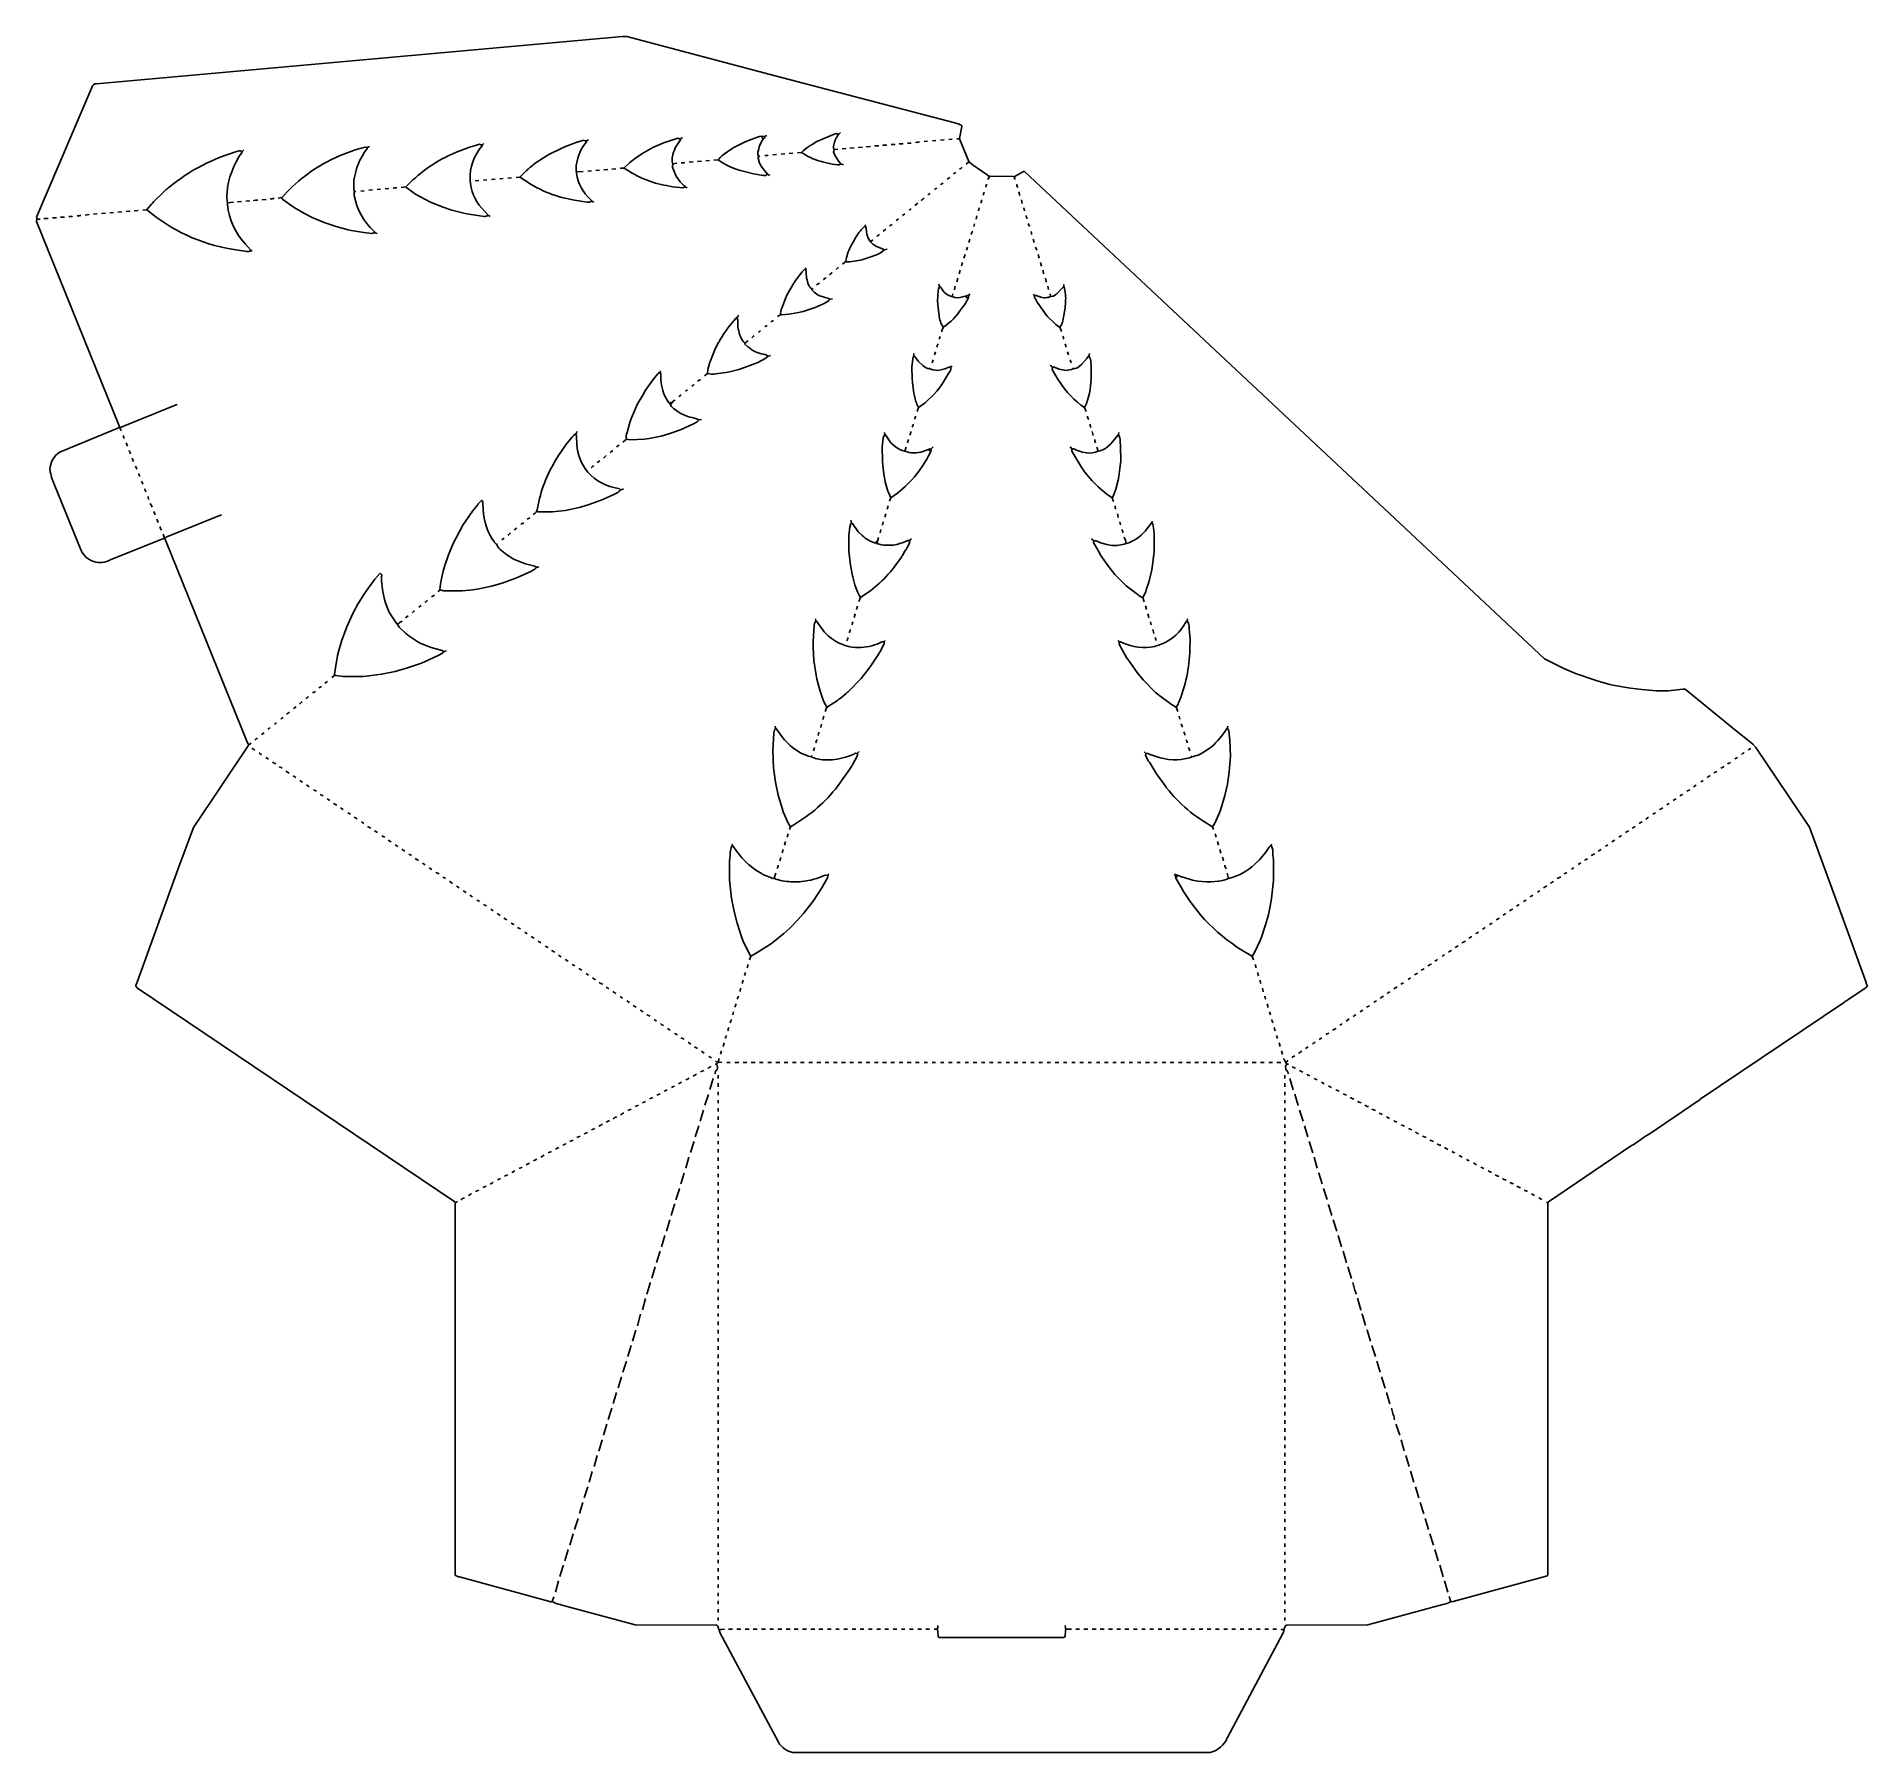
# Model space of a CAD drawing. Extents: x 613 to 5878, y 570 to 5504.
import ezdxf

# ---------------------------------------------------------------- set-up
doc = ezdxf.new("R2010")
doc.units = 0
doc.layers.get('0').update_dxf_attribs({"linetype": 'CONTINUOUS'})

msp = doc.modelspace()

# ---------------------------------------------------------------- linework, layer by layer
at = {"color": 7, "linetype": 'CONTINUOUS'}
for points in [[(4955, 2153), (4957, 2151), (4959, 2151), (4961, 2153), (5200.1, 2314.8), (5204, 2317, -0.084647), (5210, 2321), (5243.1, 2343.8), (5244, 2344, -0.084647), (5250, 2348), (5394, 2446, 0.212214), (5397, 2448), (5809, 2725, -0.07442), (5819, 2732, -0.084647), (5825, 2736), (5872, 2768, 0.17008), (5878, 2775, -0.076612), (5874.3, 2784.1), (5800.3, 2987.1), (5711.6, 3230.8), (5557.230769, 3460.153846), (5549, 3469), (5490.195122, 3516.243902), (5354, 3627), (5347, 3627), (5305, 3623), (5272, 3623), (5229.044554, 3626.445545), (5197.06, 3630.42), (5146.076923, 3639.384615), (5137.088235, 3641.352941), (5101.1, 3651.3), (5095.1, 3653.3), (5038.9, 3672.8), (5005.1, 3687.2), (4949.9, 3714.8), (4793.232779, 3861.249406), (3454, 5116), (3451, 5116), (3431.1, 5104.8, 0.125445), (3426, 5101), (3420.989593, 5101.51086), (3356, 5103), (3355, 5102), (3352, 5102), (3346.795082, 5106.754098), (3306.82, 5134.76), (3294, 5144), (3293.8, 5144.9), (3267, 5210), (3267.2, 5210.9), (3274, 5246), (3274, 5248, 0.109576), (3253.911765, 5255.647059), (2737.088235, 5391.352941), (2310, 5504), (2298, 5504), (785.040984, 5368.54918, 0.365281), (771.8, 5358.1), (613, 4985, 0.075203), (614, 4979), (613, 4972), (850.4, 4385.2), (852, 4380), (853, 4379, 0.099319), (857, 4370)], [(2303, 5126), (2304, 5128), (2318, 5141), (2319, 5142), (2339.1, 5157.8), (2355, 5168, -0.067868), (2358.1, 5169.8), (2385.1, 5184.8), (2419.1, 5199.7), (2422.1, 5200.8), (2457, 5212), (2459.1, 5211.3, 0.372852), (2469, 5213), (2470, 5213)], [(2573, 5150, -0.063168), (2584, 5161), (2591, 5167), (2613.1, 5181.8), (2620.1, 5185.8), (2649.1, 5200.7), (2659.9, 5205.2), (2686.088235, 5214.647059), (2691.9, 5216.3), (2697, 5218), (2708, 5217, -0.15463), (2713, 5220)], [(2701, 5212, 0.935553), (2706, 5217)], [(2801, 5170), (2813, 5171, -0.073557), (2833.9, 5188.2, 0.113019), (2838, 5191, 0.129316), (2843.1, 5193.8), (2857, 5202), (2892.9, 5218.2), (2911, 5225, -0.09294), (2916, 5223, 0.255024), (2925, 5228)], [(2933, 5135), (2928.846154, 5136.769231, 0.139352), (2925, 5138), (2915.769231, 5150.846154), (2908.3, 5163.1), (2905, 5173, -0.119352), (2906.8, 5178.1), (2907, 5179, -0.336053), (2904.58, 5188.06, -0.121393), (2917.647059, 5220.088235), (2918, 5223)], [(930, 5006), (930.2, 5006.9), (943, 5022), (945, 5024, 0.083767), (949, 5029), (980, 5059, -0.076982), (986, 5064, -0.064525), (993, 5070, -0.106825), (1195.911765, 5175.352941), (1198, 5176, 0.120666), (1204, 5174)], [(1233, 4887), (1229, 4889), (1228.503448, 4890.558621), (1213.249541, 4907.234862, -0.154504), (1161.58, 5020.94, -0.134562), (1162, 5026, -0.080276), (1160.541176, 5054.035294, -0.139083), (1203.647059, 5171.088235), (1204, 5174), (1209, 5178)], [(1308, 5039), (1318, 5041, -0.099869), (1458.9, 5149.2), (1486.1, 5161.8), (1524.1, 5176.7), (1528.9, 5178.3), (1558, 5186.5), (1564, 5185), (1565.9, 5186.2, 0.130112), (1570, 5189)], [(1592, 4938, -0.126966), (1585, 4941), (1585, 4943), (1583, 4945, -0.174147), (1526.594595, 5046.932432, -0.13745), (1527, 5059, 0.120666), (1525, 5063), (1525, 5090), (1525.569231, 5091.053846, -0.129599), (1563.647059, 5182.088235), (1564, 5185)], [(1661, 5070), (1675, 5072, -0.090654), (1796.1, 5160.8), (1822.1, 5172.7), (1860.9, 5187.3), (1874.911765, 5191.352941), (1887, 5194.5), (1890, 5193), (1894, 5193), (1895.9, 5194.2), (1899, 5197)], [(1917, 4987, 0.126865), (1911, 4990), (1910.502762, 4991.552486), (1893.249635, 5010.236496, -0.165449), (1859.54918, 5091.959016, -0.187144), (1894, 5190), (1893, 5193)], [(2004, 5100), (2005, 5102), (2018, 5115), (2020, 5117, -0.064525), (2027, 5123, -0.064905), (2035, 5130), (2036, 5131, -0.150174), (2040, 5134), (2047, 5140), (2081.1, 5161.8), (2088.1, 5165.8), (2121.1, 5182.7), (2133.9, 5188.2), (2169.9, 5201.3), (2171.088235, 5201.647059), (2187, 5206), (2188.1, 5205.3, 0.409921), (2199, 5208)], [(2215, 5028), (2209, 5031), (2209, 5033), (2206, 5036, -0.18468), (2165.58, 5110.94, -0.167895), (2166, 5115), (2165, 5116), (2165, 5136), (2165.58, 5137.06, -0.144173), (2194, 5201), (2193, 5204)], [(2484, 5069), (2477, 5072), (2477, 5074), (2475, 5075, -0.15145), (2442, 5129, -0.120401), (2443, 5138, 0.120666), (2441, 5142), (2441, 5157), (2441.594595, 5158.067568, -0.141962), (2465, 5207), (2464, 5210)], [(2690, 5159, -0.264304), (2687.58, 5172.06, -0.106865), (2702.8, 5210.1), (2703, 5211)], [(2722, 5105), (2715, 5108), (2698.769231, 5128.846154), (2692.3, 5140.1), (2688, 5154, -0.191863), (2690, 5159), (2693, 5161)], [(2707, 5162, 0.088179), (2717, 5163)], [(2813, 5171, 0.091363), (2865.9, 5145.7), (2872.9, 5143.7), (2901.06, 5137.42), (2916, 5135, 0.187947), (2925, 5138)], [(3023, 5189, -0.08251), (3035, 5190)], [(3046, 5191, -0.08251), (3058, 5192)], [(3141, 5200, 0.091428), (3152, 5201)], [(2291, 5125, -0.08251), (2303, 5126, 0.110577), (2425.076923, 5075.384615), (2442.06, 5072.42), (2471, 5069), (2477, 5072)], [(2467, 5141, 0.088179), (2477, 5142)], [(2561, 5149), (2573, 5150, 0.091895), (2633.1, 5120.3), (2644.911765, 5116.647059), (2675.076923, 5109.384615), (2702, 5105, 0.224494), (2715, 5108)], [(3267, 5123, 0.13177), (3274.1, 5127.8), (3275, 5128)], [(1638, 5067, -0.177876), (1649, 5069)], [(1675, 5072), (1675, 5071), (1698.846154, 5053.769231), (1701.153846, 5052.230769), (1729.1, 5036.2), (1743.9, 5028.8), (1778.9, 5014.7), (1807.1, 5005.3), (1842.088235, 4996.352941), (1849.923077, 4994.615385), (1882.053846, 4989.430769), (1900, 4987, 0.210841), (1911, 4990)], [(1992, 5099), (2004, 5100, 0.112224), (2142.088235, 5037.352941), (2159.923077, 5033.615385), (2196, 5028), (2203, 5028), (2209, 5031)], [(3195, 5064), (3197, 5065, -0.216752), (3202, 5068)], [(3213, 5078, -0.116805), (3220, 5083)], [(3342, 5071, 0.085094), (3345, 5080)], [(3427, 5093), (3426.3, 5095.1, -0.081399), (3425, 5101)], [(3435, 5070, -0.126966), (3431, 5080)], [(918, 5005), (930, 5006, 0.134626), (1175.076923, 4892.384615), (1217, 4886, 0.218435), (1229, 4889)], [(1285, 5037, -0.079254), (1296, 5038)], [(1318, 5041), (1318, 5039), (1321, 5036), (1351.18, 5014.24), (1354.153846, 5012.230769), (1383.1, 4995.2), (1405.1, 4984.2), (1440.1, 4969.3), (1474.9, 4957.7), (1508.911765, 4948.647059), (1517.911765, 4946.647059), (1554.053846, 4940.430769), (1560.946154, 4939.569231), (1579, 4938, -0.079147), (1585, 4941)], [(3157, 5033), (3158, 5034), (3160, 5035, -0.09902), (3165, 5039)], [(3176, 5048, -0.136482), (3183, 5053)], [(3328, 5025, 0.084895), (3331, 5035)], [(730, 4989, 0.088179), (740, 4990)], [(2940, 4857, -0.096716), (2954.8, 4901.1), (2965, 4920, 0.120666), (2967, 4924), (2969.2, 4926.9, -0.091407), (2996, 4960, -0.212214), (2998, 4963)], [(2996, 4960), (2996.2, 4959.1), (2998.541176, 4953.964706), (2999.458824, 4942.035294, 0.128258), (3007.769231, 4918.846154, 0.377154), (3012, 4915), (3012, 4913), (3018, 4907), (3026.153846, 4901.230769), (3028.1, 4900.3), (3045.846154, 4893.769231), (3050, 4891), (3054.088235, 4891.647059), (3059, 4893)], [(3066, 4959, -0.105075), (3073, 4964)], [(3461, 4980, 0.084719), (3458, 4990)], [(3029, 4929, -0.079131), (3037, 4935)], [(3301, 4935, -0.142815), (3305, 4945)], [(3475, 4935, 0.079147), (3472, 4944)], [(2931, 4850), (2936, 4854, -0.150174), (2940, 4857), (2941.9, 4856.7), (2943, 4856), (2952, 4856), (2981.911765, 4861.352941), (2985.911765, 4862.352941), (3014.9, 4871.3), (3033.1, 4878.8, 0.113532), (3051, 4891)], [(2753, 4705), (2752, 4708), (2754.647059, 4719.088235), (2755.7, 4723.1), (2766.2, 4750.9), (2771.8, 4762.1), (2790.2, 4794.9), (2795.8, 4803.1), (2815, 4828), (2816, 4829), (2823, 4836), (2824, 4836, -0.212214), (2826, 4839)], [(2902, 4750), (2894, 4749), (2888.1, 4752.2), (2880.911765, 4753.647059), (2862.9, 4759.8), (2860.9, 4760.8), (2849, 4769), (2842, 4776), (2842, 4778, -0.075372), (2833.2, 4790.1, -0.117276), (2826.524887, 4829.977376), (2824, 4836)], [(2876, 4806), (2877, 4806), (2879, 4808), (2880, 4809, 0.212214), (2883, 4811)], [(2912, 4834, -0.064525), (2919, 4840)], [(3216, 4655, -0.186273), (3219.7, 4666.1), (3220, 4668, -0.109231), (3208.405405, 4703.067568), (3207.594595, 4707.932432), (3205.470769, 4725.026154), (3204, 4743), (3205.615385, 4774.076923), (3206.384615, 4777.923077), (3209.8, 4784.1), (3210, 4785), (3208, 4792)], [(3510, 4822, -0.084895), (3507, 4832)], [(2744, 4699), (2753, 4705), (2756, 4704), (2776.053846, 4705.569231), (2782.946154, 4706.430769), (2803.911765, 4710.352941), (2817.088235, 4713.647059), (2851.9, 4725.3), (2878.1, 4736.8, 0.100158), (2895, 4749)], [(3210, 4785), (3211, 4785), (3212.245902, 4783.204918, -0.104959), (3219, 4774, 0.172079), (3244.1, 4756.7), (3246, 4757, 0.209082), (3275.911765, 4755.352941), (3287, 4759, -0.235337), (3293, 4759)], [(3220, 4668, 0.100585), (3274, 4723), (3284, 4737, -0.129316), (3286.8, 4742.1), (3289, 4746, 0.090711), (3292, 4752), (3293, 4754), (3293.352941, 4756.088235), (3293, 4759, -0.150937), (3297, 4764)], [(3560, 4656), (3559.647059, 4658.911765), (3556, 4668, -0.06304), (3540.804878, 4678.756098), (3519, 4700), (3515.243902, 4705.195122), (3511.243902, 4710.195122), (3490.8, 4739.9), (3486.2, 4748.1, 0.085479), (3483, 4753), (3483, 4757), (3484, 4758), (3480, 4763)], [(3484, 4758, -0.138784), (3488, 4760, 0.076612), (3497.1, 4756.3, 0.218873), (3530, 4757), (3531.9, 4756.7, 0.152953), (3547, 4765), (3548, 4765), (3562, 4781), (3563, 4782, -0.162278), (3567, 4785)], [(3530, 4757, 0.078207), (3527, 4764)], [(3556, 4668, 0.11484), (3566.615385, 4698.076923), (3567.384615, 4701.923077), (3570.533074, 4724.029183), (3572, 4740, 0.099489), (3567, 4785), (3567, 4791)], [(2542, 4535), (2543.384615, 4546.923077), (2549.3, 4567.9), (2550.7, 4572.1), (2564.8, 4606.1), (2574, 4624, 0.067868), (2579.2, 4632.9), (2584, 4640, -0.129316), (2586.8, 4645.1), (2598.8, 4663.1, -0.118981), (2601, 4666), (2601.8, 4667.1), (2617, 4686), (2619, 4688, 0.083767), (2623, 4693, -0.245916), (2627, 4695), (2628.2, 4696.9, -0.125445), (2632, 4702)], [(2717, 4585), (2707.932432, 4589.594595), (2703.067568, 4590.405405, -0.128744), (2659.82, 4610.76), (2659, 4611), (2650, 4620), (2650, 4622, -0.088883), (2637.8, 4639.9, -0.115054), (2629.523711, 4688.978351), (2627, 4695)], [(2725, 4683, -0.105075), (2732, 4688)], [(2670, 4638, -0.064525), (2677, 4644)], [(2689, 4654, -0.084647), (2695, 4658)], [(2707, 4669, -0.080376), (2714, 4673)], [(3567, 4634, 0.079147), (3564, 4643)], [(2534, 4529), (2542, 4535, 0.07877), (2566, 4534), (2601.923077, 4539.384615), (2632.1, 4546.7), (2648.9, 4552.3), (2679.9, 4564.2), (2686.9, 4567.2), (2710, 4579), (2717, 4585), (2724, 4587)], [(2650, 4622), (2655, 4626, -0.162278), (2659, 4629)], [(3145, 4426), (3149, 4437), (3148.2, 4439.1, -0.07334), (3137.352941, 4471.088235), (3135.615385, 4478.923077), (3131.554455, 4507.955446), (3130.538071, 4521.967005), (3130, 4553), (3132.445545, 4576.955446), (3134.2, 4581.9), (3136, 4586), (3136, 4592), (3135, 4593)], [(3149, 4437, 0.095681), (3216, 4504), (3221, 4511), (3235.8, 4535.1), (3239.8, 4542.1, 0.297546), (3241, 4552), (3240, 4553), (3236, 4553), (3228.1, 4549.7), (3225.1, 4548.7), (3212.95122, 4545.439024), (3204, 4544), (3197.95122, 4544.560976), (3190.04878, 4545.439024), (3187.2, 4546.4), (3182, 4549, -0.20504), (3161.846154, 4557.769231), (3148, 4571), (3139, 4584), (3137, 4586), (3136, 4586)], [(3202, 4611, -0.142815), (3206, 4621)], [(3535, 4552), (3536, 4553), (3540, 4553), (3550.9, 4548.7), (3553.9, 4547.7), (3563.04878, 4545.439024), (3577, 4544), (3578.04878, 4544.560976), (3588.9, 4546.3), (3594, 4549, 0.207006), (3611.1, 4555.8), (3619, 4562), (3633, 4578), (3638, 4585), (3640, 4585)], [(3627, 4437), (3627.8, 4439.1, 0.104044), (3645.458824, 4519.964706), (3646, 4521), (3645.461929, 4556.032995), (3644.538071, 4568.967005, 0.149338), (3640.230769, 4584.153846), (3640, 4585, -0.078333), (3641, 4593)], [(2309, 4346, -0.129533), (2311.352941, 4365.911765, -0.083593), (2356, 4473), (2364, 4487), (2386, 4518), (2399, 4533, 0.09902), (2403, 4538), (2406, 4539, -0.276984), (2408, 4542)], [(2525, 4403), (2517, 4402, 0.067011), (2491.9, 4409.7), (2477.9, 4414.7), (2464.153846, 4421.230769), (2445, 4435, -0.159363), (2435, 4447, -0.073295), (2418.8, 4471.9, -0.113992), (2408.519941, 4532.981536), (2406, 4539)], [(3631, 4426), (3627, 4437, -0.105932), (3554.769231, 4511.846154), (3551.230769, 4517.153846), (3534, 4547), (3535, 4552, 0.108984), (3528, 4559)], [(2479, 4484, -0.084647), (2485, 4488)], [(2497, 4499), (2500, 4501, -0.245916), (2504, 4503)], [(2435, 4447), (2437, 4449), (2437, 4450), (2438, 4451), (2439, 4451, -0.07156), (2449, 4459)], [(2460, 4468, -0.064525), (2467, 4474)], [(852, 4380), (849, 4380), (847, 4378), (681.9, 4310.2), (679.1, 4308.8, 0.23834), (651, 4259), (651.554455, 4256.955446, 0.077968), (663.7, 4216.9), (740.8, 4025.9, 0.426304), (824.9, 3999.3), (981, 4062, 0.129902), (987.9, 4065.2), (1142.088235, 4127.647059), (1145, 4128)], [(2299, 4338), (2309, 4346), (2320, 4344), (2361.053846, 4346.569231), (2374.94, 4348.42), (2408.911765, 4355.352941), (2431.1, 4361.7), (2461.9, 4372.3), (2466.9, 4374.3), (2501.9, 4390.2), (2505.9, 4392.2, 0.094071), (2518, 4402)], [(3131, 4381, 0.085094), (3134, 4390)], [(3138, 4404, 0.085094), (3141, 4413)], [(3639, 4403, -0.126966), (3635, 4413)], [(2041, 4130, 0.092046), (2052, 4139, -0.096318), (2101.8, 4279.1), (2113.8, 4299.1), (2137.2, 4332.9), (2153, 4352, 0.064525), (2159, 4359, -0.278194), (2164, 4361)], [(2168, 4368, 0.197461), (2164, 4361), (2164.352941, 4358.088235), (2165.520767, 4354.980831), (2166.479233, 4331.019169, 0.158097), (2197.76, 4251.82, 0.174698), (2285.9, 4204.8, -0.069968), (2292, 4201, 0.080936), (2299.1, 4202.7), (2301, 4203)], [(3066, 4168), (3070, 4178, -0.082373), (3052.352941, 4231.088235), (3050.594595, 4239.932432), (3046.554455, 4269.955446), (3045.538071, 4283.967005), (3045, 4323), (3047.615385, 4349.076923), (3049.2, 4354.9), (3052, 4360), (3051, 4366)], [(3052, 4360), (3054, 4359), (3070, 4336), (3077, 4329), (3082.195122, 4325.243902, 0.141633), (3110, 4312, 0.191307), (3161.9, 4311.3), (3180, 4318, -0.265564), (3185, 4318), (3191, 4324)], [(3070, 4178), (3089, 4191), (3111, 4210), (3129.2, 4228.9, 0.066958), (3185, 4311, 0.238115), (3185, 4318)], [(3124, 4358, 0.109251), (3127, 4368)], [(3585, 4324), (3591, 4318, -0.238079), (3600.1, 4316.3), (3603.9, 4314.8), (3621.076923, 4309.384615), (3633, 4307, 0.141438), (3666, 4312, 0.129468), (3686.1, 4319.8), (3687, 4320), (3701, 4332), (3702, 4333), (3711.8, 4344.1), (3723, 4359), (3724, 4360), (3725, 4366)], [(3710, 4167), (3706, 4178, -0.110693), (3612.769231, 4273.846154), (3590, 4312, -0.075203), (3591, 4318)], [(3658, 4336), (3657.3, 4339.1, -0.081399), (3656, 4345)], [(3706, 4178), (3710, 4184), (3713.7, 4195.1), (3716.3, 4202.9), (3723.352941, 4228.911765), (3725.384615, 4238.923077), (3729.541176, 4270.035294), (3731, 4283), (3730.461929, 4326.032995), (3729.538071, 4338.967005, 0.151625), (3724, 4360)], [(883, 4304, 0.111656), (878, 4314)], [(2208, 4265), (2209, 4265), (2211, 4267), (2212, 4268, 0.212214), (2215, 4270)], [(2243, 4292, -0.064905), (2251, 4299)], [(910, 4239, -0.07869), (906, 4248)], [(918, 4217), (916.2, 4222.1, -0.113888), (915, 4226)], [(927, 4195), (925.2, 4200.1, -0.113888), (924, 4204)], [(936, 4173), (935.2, 4175.1, -0.082276), (933, 4182)], [(945, 4151, 0.074359), (940, 4161)], [(1767, 3908, 0.108348), (1773, 3913), (1773.45082, 3922.959016), (1776.405405, 3940.932432), (1782.3, 3966.9), (1785.7, 3980.1), (1797.2, 4013.9), (1810.8, 4046.1), (1829, 4081), (1839.2, 4098.9), (1866.2, 4138.9), (1881, 4157, 0.184026), (1883, 4160), (1890, 4167), (1892, 4170), (1894, 4170), (1896.524887, 4163.977376), (1897.475113, 4144.022624, 0.154479), (1929.769231, 4049.846154), (1930, 4049), (1935, 4044), (1937, 4044), (1938, 4045)], [(2052, 4139), (2053.8, 4138.6), (2056, 4137), (2097, 4137), (2132.94, 4141.42), (2138.932432, 4142.405405), (2177.1, 4150.7), (2198.9, 4157.3), (2234.1, 4169.8), (2241.1, 4172.7), (2274.9, 4188.2), (2280.9, 4191.2, 0.094071), (2293, 4201)], [(2024, 4116, -0.080376), (2031, 4120)], [(2978, 3880), (2982, 3891, -0.074548), (2960.352941, 3950.088235), (2959.647059, 3952.911765), (2953.594595, 3983.932432), (2949, 4024), (2949, 4069), (2951.445545, 4093.955446), (2953.2, 4100.9), (2956, 4106), (2955, 4113)], [(3653, 4054, -0.21554), (3664.9, 4051.7), (3672.9, 4048.7), (3690.923077, 4043.615385), (3705, 4041, 0.100653), (3746, 4046, 0.150714), (3801, 4082), (3820, 4107), (3821, 4111)], [(3717, 4145, -0.084895), (3714, 4155)], [(3794, 3891), (3795, 3893, 0.073073), (3804.3, 3912.9), (3811.7, 3935.1), (3820.384615, 3970.923077), (3821.405405, 3976.932432), (3827, 4022), (3827, 4071), (3825.538071, 4084.967005, 0.147707), (3820, 4107)], [(972, 4085, -0.081845), (968, 4095)], [(1223, 3467), (1219.230769, 3473.153846), (983.2, 4056.1), (981, 4062), (978.8, 4067.9, -0.105047), (977, 4073)], [(1968, 4070, -0.072465), (1976, 4076)], [(1987, 4085, -0.064525), (1994, 4091)], [(2006, 4101, -0.105975), (2014, 4106)], [(2956, 4106), (2957, 4106), (2959, 4104), (2976, 4080), (2987, 4069), (2992.195122, 4065.243902, 0.109294), (3027, 4047), (3028, 4046), (3030, 4046, 0.171363), (3104.9, 4049.3), (3118.06, 4054.58), (3123.94, 4055.42, 0.06565), (3129, 4060)], [(2982, 3891, 0.100284), (3084, 3985), (3100, 4007, -0.162817), (3103, 4012), (3111, 4026, 0.085719), (3115.2, 4032.9), (3124, 4049, 0.075203), (3123, 4055)], [(3030, 4046), (3031, 4053, 0.077675), (3034, 4064)], [(3737, 4077, 0.098611), (3734, 4087)], [(3746, 4046, 0.127456), (3740, 4065)], [(2057, 3979), (2054, 3978), (2050, 3978), (2045.846154, 3980.769231), (2018.9, 3987.7), (2011.1, 3990.3), (1989.1, 3999.2), (1983.9, 4001.8), (1965.18, 4014.24), (1951, 4025, -0.151072), (1936, 4044)], [(1664, 3823, 0.149548), (1657.9, 3819.2), (1655, 3817, -0.236068), (1650, 3814), (1644.769231, 3820.846154), (1628.2, 3847.1), (1626.2, 3851.1), (1617.3, 3873.1), (1613.647059, 3884.911765), (1608.42, 3908.06), (1607.58, 3913.94), (1605, 3939), (1605, 3952), (1606, 3953, 0.215577), (1601, 3961, 0.084348), (1504.2, 3804.9), (1503.8, 3804.1), (1490.7, 3768.1), (1482.352941, 3738.911765), (1478.647059, 3724.088235), (1472.42, 3688.94), (1471.439024, 3681.95122), (1470, 3670), (1471, 3668), (1473.1, 3667.2), (1495, 3664), (1553, 3664), (1575.955446, 3666.445545), (1604.932432, 3670.405405), (1643.911765, 3678.352941), (1679.911765, 3688.352941), (1716.9, 3701.3), (1726.9, 3705.3), (1769.9, 3725.2), (1778, 3730, -0.184026), (1781, 3732, 0.150174), (1784, 3736)], [(1773, 3913), (1773.9, 3912.8), (1784, 3910), (1837, 3910), (1858.95122, 3912.439024), (1880.932432, 3915.405405), (1921.088235, 3923.647059), (1952.1, 3932.7), (1987.9, 3945.3), (1997.9, 3949.3), (2035.9, 3967.2), (2043.9, 3971.2, 0.064882), (2051, 3978)], [(1693, 3847, -0.064525), (1700, 3853)], [(1730, 3877, -0.146769), (1737, 3882)], [(2881, 3563), (2886, 3576, -0.083184), (2872.3, 3604.1, -0.081904), (2846.522642, 3745.979245), (2846, 3765), (2849.439024, 3809.95122), (2850, 3817, 0.125537), (2854, 3824), (2853, 3830)], [(2854, 3824), (2856, 3823), (2878, 3792), (2889, 3781), (2894.195122, 3777.243902, 0.162343), (2967.955446, 3747.554455, 0.105607), (3029.9, 3757.3), (3039.9, 3761.3, -0.229346), (3050, 3763)], [(2950, 3789, 0.109251), (2953, 3799)], [(2957, 3812, 0.085094), (2960, 3821)], [(3727, 3762), (3730, 3764), (3743.1, 3758.3), (3746.1, 3757.3, 0.36804), (3912, 3811), (3918, 3820, 0.184026), (3920, 3823), (3922, 3824), (3923, 3830)], [(3890, 3576, 0.08061), (3897.2, 3587.9, 0.093808), (3929.473815, 3741.976309), (3930, 3770), (3928.526185, 3789.976309), (3927.544828, 3801.962069, 0.147433), (3922, 3824)], [(2886, 3576), (2887.9, 3576.3), (2916, 3595, -0.072465), (2924, 3601), (2941, 3615, -0.076982), (2947, 3620), (2984, 3658), (3010.2, 3691.9), (3035, 3729), (3035.2, 3729.9, -0.113019), (3038, 3734), (3050.2, 3757.9, 0.146131), (3050, 3763, -0.150174), (3053, 3767)], [(2943, 3766, 0.084895), (2946, 3776)], [(3832, 3767), (3831.3, 3770.1, -0.081399), (3830, 3776)], [(1425, 3631, -0.080376), (1432, 3635)], [(1369, 3585, -0.072465), (1377, 3591)], [(1388, 3600, -0.064525), (1395, 3606)], [(1407, 3616, -0.105975), (1415, 3621)], [(1315, 3542), (1316, 3542), (1318, 3544, -0.145376), (1322, 3546)], [(3908, 3518, 0.16775), (3904, 3528)], [(1241, 3481, -0.064525), (1248, 3487)], [(1278, 3512), (1280, 3513, -0.236068), (1285, 3516)], [(2781, 3232), (2779.230769, 3234.153846), (2774.2, 3242.1), (2760.3, 3275.1), (2756.7, 3284.9), (2745.352941, 3323.088235), (2737.615385, 3359.923077), (2732.458824, 3401.035294), (2730, 3450), (2733.445545, 3500.955446), (2733.58, 3502.06), (2735.2, 3509.9), (2736, 3511, 0.120666), (2738, 3515), (2737, 3521)], [(2738, 3515), (2739, 3515), (2759.245902, 3487.204918), (2763.754098, 3481.795082), (2779.804878, 3465.756098), (2788.18, 3459.24), (2807.1, 3446.2), (2810.9, 3443.8, 0.079596), (2841, 3433), (2843.1, 3432.2, 0.121054), (2882.964706, 3424.541176, 0.067623), (2907.967005, 3425.461929, 0.08671), (2968, 3443), (2973, 3442), (2979, 3448)], [(2854, 3473, -0.142815), (2858, 3483)], [(3803, 3442, -0.258465), (3813.9, 3439.8), (3815.1, 3439.3), (3840.911765, 3430.647059), (3844.911765, 3429.647059), (3868.032995, 3425.461929), (3882, 3424), (3893.035294, 3424.541176), (3904.964706, 3425.458824), (3928.1, 3429.7), (3935, 3433, 0.106228), (3973.1, 3448.8), (3992, 3462, 0.067449), (4036, 3514), (4038, 3515), (4039, 3521)], [(3915, 3495, 0.098611), (3912, 3505)], [(3922, 3473, 0.079147), (3919, 3482)], [(3995, 3232), (4000.8, 3240.1), (4013.7, 3270.1), (4017.3, 3279.9), (4030.352941, 3321.911765), (4037.384615, 3353.923077), (4042.560976, 3390.04878), (4046, 3435), (4044.458824, 3480.035294), (4041.594595, 3507.932432, 0.063422), (4038, 3515)], [(1818, 2151), (1812.804878, 2154.756098), (903, 2768), (898, 2773), (898, 2776, 0.076612), (901.7, 2785.1), (1019.3, 3108.9), (1064, 3230), (1223, 3467), (1227, 3470, -0.184026), (1230, 3472)], [(2778, 3224), (2781, 3232, 0.094995), (2910, 3340), (2918, 3350), (2951, 3396), (2956.2, 3404.9, -0.113019), (2959, 3409), (2959.2, 3409.9), (2974, 3437), (2974, 3441), (2973, 3442)], [(2841, 3433, -0.256569), (2843, 3437)], [(3998, 3224), (3995, 3232, -0.10279), (3862.756098, 3343.804878), (3859.243902, 3348.195122), (3833.24, 3384.18), (3813.2, 3417.1), (3810.8, 3420.9), (3802, 3437), (3803, 3442), (3798, 3447)], [(5516, 3440), (5519, 3442, 0.162817), (5524, 3445)], [(5535, 3452, -0.105975), (5543, 3457)], [(1301, 3413, -0.071135), (1291, 3418)], [(1319, 3400), (1315.846154, 3401.769231, 0.108522), (1311, 3404)], [(5437, 3386, -0.105975), (5445, 3391)], [(5457, 3400), (5462, 3403, -0.120666), (5466, 3405)], [(5339, 3320, -0.105975), (5347, 3325)], [(1516, 3268, -0.123682), (1508, 3272)], [(5280, 3281, 0.129316), (5285.1, 3283.8), (5290, 3286)], [(5319, 3307), (5324, 3310, -0.120666), (5328, 3312)], [(1535, 3254, 0.070776), (1526, 3259)], [(5182, 3215, 0.129316), (5187.1, 3217.8), (5192, 3220)], [(1614, 3202, -0.123682), (1606, 3206)], [(1633, 3188, 0.070776), (1624, 3193)], [(2663, 2849), (2667, 2860), (2665.230769, 2862.153846), (2660.2, 2871.1), (2659.8, 2871.9), (2646.3, 2900.1), (2641.3, 2912.1), (2627.3, 2954.1), (2619.615385, 2983.923077), (2612.42, 3021.06), (2610.58, 3033.94), (2606, 3079), (2606, 3134), (2607.464602, 3148.969027, -0.116703), (2613, 3178)], [(2612, 3182), (2613, 3181), (2613, 3178), (2614, 3178), (2625.230769, 3163.153846), (2626.769231, 3160.846154), (2641, 3142), (2660, 3123), (2681.18, 3107.24), (2699.1, 3096.2), (2701.9, 3094.8), (2731, 3083), (2734, 3084), (2738.9, 3080.8), (2756.923077, 3076.615385), (2770.946154, 3074.569231, 0.066099), (2812.967005, 3074.461929, 0.086048), (2881, 3093), (2888, 3092)], [(3888, 3093), (3891, 3094), (3908.1, 3087.3), (3909.9, 3086.7), (3936.911765, 3078.647059), (3952.932432, 3075.594595), (3977, 3073), (3990, 3073), (4011.946154, 3075.430769), (4013.067568, 3075.594595, 0.089431), (4040.1, 3082.8), (4041, 3083, 0.123665), (4116.1, 3123.8), (4130, 3137), (4148, 3159), (4158, 3173, 0.162278), (4161, 3177), (4163, 3178), (4164, 3182)], [(4109, 2860), (4114.8, 2868.1), (4131.7, 2905.1), (4135.2, 2913.9), (4147.352941, 2949.911765), (4155.352941, 2978.911765), (4163.405405, 3018.932432), (4164.42, 3025.94), (4170, 3077), (4170, 3136), (4168.535398, 3150.969027, 0.142411), (4163, 3178)], [(5125, 3176, -0.074103), (5132, 3180)], [(5143, 3188), (5147.9, 3191.2, 0.113019), (5152, 3194)], [(5163, 3202), (5166.1, 3203.8, 0.118981), (5169, 3206), (5171, 3206)], [(1691, 3149), (1687.846154, 3150.769231, 0.108522), (1683, 3153)], [(2743, 3112, 0.085094), (2746, 3121)], [(4034, 3111, -0.126966), (4030, 3121)], [(5065, 3135, -0.105975), (5073, 3140)], [(5084, 3149, 0.129316), (5089.1, 3151.8), (5094, 3154)], [(1771, 3096, -0.071135), (1761, 3101)], [(1789, 3083), (1785.846154, 3084.769231, 0.108522), (1781, 3087)], [(2667, 2860), (2677.9, 2865.2), (2715.9, 2889.2), (2726, 2896), (2762, 2925), (2778.9, 2940.2), (2802, 2964), (2817, 2981, 0.083767), (2821, 2986), (2846, 3018), (2871, 3056), (2888.2, 3086.9, 0.146131), (2888, 3092, -0.150174), (2891, 3096)], [(4113, 2849), (4109, 2860, -0.137399), (3909.769231, 3048.846154), (3908.230769, 3051.153846), (3889.4, 3084.2), (3889, 3086, -0.33389), (3888, 3093), (3885, 3096)], [(4947, 3056), (4951.1, 3058.8, 0.089283), (4956, 3062)], [(4967, 3069, -0.105975), (4975, 3074)], [(1887, 3017), (1883.846154, 3018.769231, 0.108522), (1879, 3021)], [(4869, 3003, -0.105975), (4877, 3008)], [(4908, 3030), (4911.1, 3031.8, 0.118981), (4914, 3034), (4916, 3034)], [(1986, 2951, -0.123682), (1978, 2955)], [(4831, 2978), (4834, 2980, 0.120666), (4838, 2982)], [(4849, 2990), (4854, 2993, -0.120666), (4858, 2995)], [(4712, 2898, 0.129316), (4717.1, 2900.8), (4722, 2903)], [(4752, 2924, -0.105975), (4760, 2929)], [(4771, 2937), (4773, 2938, -0.084647), (4779, 2942)], [(2084, 2885, -0.123682), (2076, 2889)], [(2103, 2871, 0.070776), (2094, 2876)], [(4634, 2845), (4637.1, 2846.8, 0.118981), (4640, 2849), (4642, 2849)], [(4655, 2859, -0.074103), (4662, 2863)], [(4673, 2871), (4677.9, 2874.2, 0.113019), (4682, 2877)], [(2161, 2832), (2157.846154, 2833.769231, 0.108522), (2153, 2836)], [(4614, 2832), (4618, 2834, -0.079147), (4624, 2837)], [(2241, 2779, -0.071135), (2231, 2784)], [(2259, 2766), (2255.846154, 2767.769231, 0.108522), (2251, 2770)], [(2628, 2736, 0.085094), (2631, 2745)], [(4477, 2739), (4481.9, 2742.2, 0.113019), (4486, 2745)], [(4497, 2752, -0.119797), (4505, 2757)], [(2357, 2700), (2353.846154, 2701.769231, 0.108522), (2349, 2704)], [(2621, 2713, 0.109251), (2624, 2723)], [(4161, 2691), (4160.3, 2694.1, -0.081399), (4159, 2700)], [(4399, 2686, -0.105975), (4407, 2691)], [(2416, 2660, -0.071762), (2407, 2666)], [(2456, 2634, -0.123682), (2448, 2638)], [(2601, 2645, -0.084719), (2604, 2655)], [(2608, 2668, -0.171859), (2612, 2678)], [(4168, 2668, 0.126706), (4164, 2678)], [(4340, 2647, 0.129316), (4345.1, 2649.8), (4350, 2652)], [(2594, 2623, -0.079147), (2597, 2632)], [(4242, 2581, 0.129316), (4247.1, 2583.8), (4252, 2586)], [(4282, 2607, -0.105975), (4290, 2612)], [(2543, 2538), (2545, 2538), (2547.1, 2539.8, -0.079845), (2553, 2542)], [(2554, 2568, -0.123682), (2546, 2572)], [(2563, 2521, -0.112462), (2570, 2534, 0.276668), (2568, 2549)], [(2564, 2549), (2568, 2549, 0.087559), (2573, 2555), (2576, 2565)], [(2584, 2554), (2573, 2555, -0.247737), (2565, 2559)], [(4213, 2521, 0.115328), (4206, 2534), (4205, 2543, 0.151606), (4208, 2549, -0.114173), (4205, 2555), (4203.230769, 2558.153846, -0.118437), (4200, 2565)], [(4205, 2555, 0.166175), (4212, 2560)], [(4223, 2568), (4226.1, 2569.8, 0.118981), (4229, 2572), (4231, 2572)], [(4233, 2538, -0.099319), (4224, 2542)], [(2418, 2471), (2420.9, 2472.3, -0.076986), (2426, 2475)], [(2439, 2482, -0.067868), (2442.1, 2483.8), (2447, 2486)], [(2480, 2504), (2482.9, 2505.3, -0.066731), (2490, 2509)], [(4275, 2516, -0.191402), (4266, 2520)], [(4337, 2482, -0.070776), (4328, 2487)], [(4422, 2438, -0.125315), (4412, 2442)], [(4443, 2427, -0.125315), (4433, 2431)], [(2230, 2371), (2236, 2374, -0.120666), (2240, 2376)], [(2271, 2392, -0.086022), (2282, 2398)], [(2292, 2403, -0.066639), (2302, 2409)], [(4483, 2405, -0.099319), (4474, 2409)], [(4525, 2382, -0.093395), (4516, 2387)], [(2126, 2316), (2128.9, 2317.2, -0.074583), (2136, 2320)], [(4587, 2349, -0.093395), (4578, 2354)], [(4651, 2316, -0.125315), (4641, 2320)], [(2042, 2271), (2048, 2274, -0.120666), (2052, 2276)], [(2063, 2282, -0.067868), (2066.1, 2283.8), (2073, 2287)], [(2105, 2305, 0.129902), (2111.9, 2308.2), (2115, 2309)], [(4692, 2294, -0.105517), (4683, 2298)], [(4839, 2216, -0.125315), (4829, 2220)], [(1833, 2159, -0.086022), (1844, 2165)], [(4860, 2205, -0.125315), (4850, 2209)], [(4901, 2183, -0.125315), (4891, 2187)], [(1823, 2154), (1818, 2151), (1817.8, 2150.1), (1817, 2149), (1817, 1080, 0.14072), (1829.088235, 1074.352941), (2084.911765, 1004.647059, 0.207554), (2096, 1004, 0.104254), (2119.1, 995.3), (2120.9, 994.7), (2334.002119, 936.497863), (2567.997881, 935.502137, -0.230783), (2573, 932, 0.18311), (2576, 922, 0.087344), (2585.8, 899.9), (2746.230769, 599.153846, 0.225033), (2788, 570), (3988, 570, 0.24325), (4037.2, 611.9), (4037.8, 613.1), (4198, 914), (4199, 915, 0.098065), (4200, 922), (4204, 933, -0.200881), (4208.002128, 935.502146), (4440.997872, 936.497854), (4656.9, 995.3, 0.066857), (4679.1, 1002.8), (4680, 1003), (4686.946154, 1003.430769), (4953.911765, 1076.352941, 0.160026), (4959, 1080), (4959, 2149), (4958, 2151)], [(2438, 2114), (2446.7, 2143.1, -0.182223), (2449, 2147)], [(4409, 1888, -0.069719), (4403.3, 1902.1), (4398, 1921)], [(4435, 1798), (4427.3, 1824.1, 0.105047), (4424, 1831)], [(4518, 1526, 0.082095), (4514.352941, 1541.088235), (4509, 1560)], [(3205, 935, -0.137217), (3203, 924), (3203.2, 923.1), (3204.531034, 919.972414), (3205.468966, 904.027586, 0.267298), (3209, 900), (3567, 900, 0.267298), (3570.531034, 904.027586), (3571.468966, 919.972414), (3573, 924, -0.129361), (3571.439024, 927.04878), (3571, 935)], [(4200, 922), (4196.9, 922.8, 0.138157), (4192, 924)]]:
    msp.add_lwpolyline(points, format="xyb", dxfattribs=at)
for points in [[(2699, 5214), (2699, 5218)], [(2730, 5164), (2741, 5165)], [(2754, 5166), (2765, 5167)], [(2777, 5168), (2788, 5169)], [(2907, 5179), (2917, 5180)], [(2930, 5181), (2941, 5182)], [(2952, 5183), (2964, 5184)], [(2976, 5185), (2988, 5186)], [(2999, 5187), (3011, 5188)], [(3071, 5194), (3082, 5194)], [(3094, 5196), (3104, 5196), (3105, 5197)], [(3118, 5198), (3127, 5198), (3128, 5199)], [(3165, 5202), (3175, 5203)], [(3189, 5204), (3199, 5205)], [(3212, 5206), (3223, 5207)], [(3236, 5208), (3246, 5209)], [(3259, 5210), (3267, 5210)], [(2166, 5115), (2185, 5116)], [(2198, 5117), (2209, 5118)], [(2221, 5119), (2232, 5120)], [(2244, 5121), (2256, 5122)], [(2267, 5123), (2279, 5124)], [(2443, 5138), (2454, 5140)], [(2490, 5143), (2501, 5144)], [(2514, 5145), (2525, 5146)], [(2538, 5147), (2548, 5148)], [(3250, 5109), (3257, 5113)], [(3286, 5137), (3294, 5144)], [(1527, 5059), (1531, 5059)], [(1545, 5060), (1555, 5061)], [(1568, 5062), (1579, 5063)], [(1592, 5064), (1602, 5065)], [(1615, 5066), (1626, 5067)], [(1874, 5089), (1885, 5090)], [(1898, 5091), (1908, 5092)], [(1921, 5093), (1932, 5094)], [(1945, 5095), (1955, 5096)], [(1968, 5097), (1979, 5098)], [(3232, 5094), (3239, 5099)], [(3335, 5048), (3338, 5057)], [(3349, 5093), (3353, 5102)], [(3441, 5047), (3438, 5058)], [(871, 5001), (882, 5002)], [(894, 5003), (905, 5004)], [(1162, 5026), (1179, 5028)], [(1191, 5029), (1202, 5030)], [(1215, 5031), (1226, 5032)], [(1237, 5034), (1238, 5033), (1242.053846, 5033.569231), (1249, 5034)], [(1261, 5035), (1273, 5036)], [(3122, 5005), (3128, 5009)], [(3139, 5018), (3147, 5025)], [(3322, 5003), (3324, 5012)], [(3447, 5024), (3445, 5035)], [(3454, 5003), (3452, 5012)], [(614, 4979), (623, 4979)], [(634, 4981), (635, 4980.5), (646, 4981)], [(659, 4983), (670, 4983)], [(682, 4985), (692, 4985), (693, 4986)], [(706, 4987), (715, 4987), (716, 4988)], [(753, 4991), (764, 4992)], [(777, 4993), (787, 4994)], [(800, 4995), (811, 4996)], [(824, 4997), (834, 4998)], [(847, 4999), (858, 5000)], [(3048, 4945), (3055, 4950)], [(3085, 4975), (3092, 4980)], [(3103, 4990), (3110, 4994)], [(3308, 4958), (3310, 4966)], [(3315, 4979), (3317, 4989)], [(3468, 4958), (3465, 4967)], [(3012, 4915), (3018, 4920)], [(3287, 4890), (3290, 4899)], [(3294, 4912), (3297, 4922)], [(3482, 4912), (3479, 4922)], [(3489, 4890), (3486, 4899)], [(3273, 4845), (3276, 4854)], [(3280, 4867), (3283, 4877)], [(3496, 4867), (3493, 4877)], [(3503, 4844), (3500, 4854)], [(2856, 4790), (2864, 4795)], [(2893, 4819), (2900, 4825), (2901, 4825)], [(3259, 4799), (3262, 4809)], [(3266, 4822), (3269, 4832)], [(3516, 4798), (3516.5, 4799), (3514, 4809)], [(2842, 4778), (2846, 4780)], [(3246, 4757), (3248, 4764)], [(3253, 4776), (3255, 4786)], [(3523, 4777), (3521, 4786)], [(3209, 4634), (3211, 4642)], [(3195, 4589), (3198, 4598)], [(3574, 4611), (3571, 4621)], [(3581, 4589), (3578, 4598)], [(3182, 4549), (3182, 4551), (3183, 4552)], [(3188, 4566), (3191, 4575)], [(3241, 4552), (3245, 4557)], [(3588, 4566), (3585, 4575)], [(3594, 4549), (3594, 4551), (3593, 4552)], [(2514, 4513), (2522, 4518)], [(853, 4379), (856.1, 4380.8), (1013.9, 4445.2), (1017, 4446)], [(3645, 4380), (3642, 4390)], [(865, 4348), (862, 4357)], [(874, 4326), (871, 4336)], [(2281, 4324), (2288, 4329)], [(3110, 4312), (3114, 4323)], [(3118, 4336), (3120, 4345)], [(3180, 4314), (3180, 4318)], [(3651, 4357), (3649, 4368)], [(3666, 4312), (3662, 4323)], [(892, 4282), (888, 4292)], [(901, 4260), (897, 4269)], [(2225, 4279), (2233, 4284)], [(2262, 4308), (2270, 4314)], [(3185, 4311), (3183, 4311), (3182, 4312)], [(954, 4129), (950, 4138)], [(963, 4107), (959, 4116)], [(3046, 4099), (3048, 4109)], [(3052, 4122), (3055, 4132)], [(3059, 4145), (3062, 4155)], [(3723, 4121), (3723.5, 4122), (3721, 4132)], [(3730, 4100), (3728, 4109)], [(1951, 4057), (1958, 4062)], [(3039, 4077), (3041, 4087)], [(3798, 3879), (3794, 3891), (3792.2, 3891.4), (3783.153846, 3897.230769), (3780.846154, 3898.769231), (3746, 3925), (3714, 3957), (3696.243902, 3979.195122), (3672.8, 4012.9), (3670.230769, 4017.153846), (3652, 4049), (3653, 4054), (3647, 4060)], [(1749, 3893), (1757, 3898)], [(1712, 3863), (1719, 3868)], [(2964, 3834), (2967, 3844)], [(2971, 3857), (2974, 3866)], [(3805, 3857), (3802, 3867)], [(3811, 3833), (3811.5, 3834), (3809, 3844)], [(1791, 3737), (1788, 3736.5), (1783, 3736), (1778.846154, 3738.769231), (1747.9, 3747.7), (1737.1, 3751.3), (1716.1, 3760.2), (1708.9, 3763.8), (1683.195122, 3781.243902), (1673.804878, 3788.756098), (1656, 3806), (1651, 3814)], [(1674, 3833), (1682, 3838)], [(3818, 3812), (3816, 3821)], [(3826, 3788), (3823, 3799)], [(3895, 3563), (3890, 3576), (3888.2, 3576.4), (3874.153846, 3585.230769), (3871.846154, 3586.769231), (3844.204918, 3607.245902), (3838.795082, 3611.754098), (3831, 3618), (3796, 3653), (3785.245902, 3666.204918), (3778.24, 3675.18), (3752.769231, 3710.846154), (3747.769231, 3718.846154), (3728.2, 3753.1), (3727.8, 3753.9), (3726, 3757), (3726, 3761), (3727, 3762), (3723, 3767)], [(1442, 3645), (1450, 3650)], [(1462, 3661), (1471, 3668)], [(1297, 3527), (1303, 3531)], [(1332, 3556), (1340, 3561)], [(1352, 3572), (1359, 3577)], [(2874, 3540), (2877, 3550)], [(3901, 3541), (3899, 3550)], [(1260, 3497), (1267, 3502)], [(2861, 3494), (2863, 3504)], [(2868, 3517), (2870, 3527)], [(1241, 3452), (1232, 3458)], [(1260, 3439), (1253, 3444)], [(1280, 3426), (1272, 3431)], [(2847, 3450), (2850, 3460)], [(3929, 3450), (3926, 3460)], [(3935, 3433), (3935, 3435), (3934, 3436)], [(5497, 3427), (5504, 3431)], [(1339, 3386), (1330, 3392)], [(1358, 3373), (1351, 3378)], [(5417, 3373), (5426, 3379)], [(5476, 3413), (5484, 3417)], [(1378, 3360), (1370, 3365)], [(1397, 3347), (1389, 3352)], [(1418, 3334), (1409, 3338)], [(1437, 3321), (1428, 3325)], [(5359, 3334), (5367, 3338)], [(5378, 3347), (5386, 3351)], [(5399, 3361), (5406, 3365)], [(1456, 3307), (1449, 3312)], [(1476, 3294), (1467, 3299)], [(1495, 3281), (1487, 3286)], [(5261, 3268), (5269, 3272)], [(5301, 3295), (5308, 3299)], [(1554, 3241), (1547, 3246)], [(1574, 3228), (1565, 3233)], [(1593, 3215), (1585, 3220)], [(5202, 3228), (5210, 3233)], [(5222, 3241), (5223, 3242), (5230, 3246)], [(5241, 3254), (5249, 3259)], [(1652, 3175), (1644, 3180)], [(1672, 3162), (1663, 3167)], [(2757, 3157), (2760, 3166)], [(2764, 3179), (2767, 3189)], [(2771, 3202), (2774, 3211)], [(4005, 3202), (4002, 3211)], [(4012, 3179), (4009, 3189)], [(4019, 3156), (4016, 3166)], [(5104, 3162), (5112, 3166)], [(1711, 3135), (1702, 3141)], [(1730, 3122), (1723, 3127)], [(1750, 3109), (1742, 3114)], [(2750, 3134), (2753, 3143)], [(4026, 3134), (4023, 3144)], [(5027, 3110), (5034, 3114)], [(5046, 3123), (5054, 3128)], [(1809, 3069), (1800, 3075)], [(1828, 3056), (1821, 3061)], [(2734, 3084), (2739, 3098)], [(4041, 3083), (4037, 3098)], [(4986, 3083), (4996, 3088)], [(5006, 3096), (5014, 3100)], [(1848, 3043), (1840, 3048)], [(1867, 3030), (1859, 3035)], [(1907, 3004), (1898, 3008)], [(4889, 3017), (4897, 3021)], [(4929, 3044), (4936, 3048)], [(1926, 2990), (1919, 2995)], [(1946, 2977), (1937, 2982)], [(1965, 2964), (1957, 2969)], [(4791, 2951), (4799, 2955)], [(4810, 2964), (4820, 2969)], [(2005, 2938), (1996, 2942)], [(2024, 2924), (2017, 2929)], [(2044, 2911), (2035, 2916)], [(2063, 2898), (2055, 2903)], [(4732, 2911), (4740, 2916)], [(2122, 2858), (2114, 2863)], [(2142, 2845), (2133, 2850)], [(4693, 2885), (4701, 2889)], [(2181, 2819), (2172, 2824)], [(2200, 2805), (2193, 2810)], [(2220, 2792), (2212, 2797)], [(2642, 2781), (2645, 2791)], [(2649, 2804), (2652, 2813)], [(2656, 2826), (2659, 2836)], [(4120, 2826), (4117, 2836)], [(4127, 2803), (4124, 2813)], [(4134, 2781), (4131, 2791)], [(4557, 2793), (4564, 2797)], [(4576, 2806), (4584, 2811)], [(4595, 2819), (4603, 2823)], [(2279, 2752), (2270, 2758)], [(2298, 2739), (2291, 2744)], [(2635, 2758), (2638, 2768)], [(4140, 2757), (4140.5, 2758), (4138, 2768)], [(4147, 2736), (4145, 2745)], [(4516, 2766), (4526, 2771)], [(4536, 2779), (4544, 2783)], [(2318, 2726), (2310, 2731)], [(2337, 2713), (2329, 2718)], [(2377, 2687), (2368, 2691)], [(2615, 2691), (2617, 2700)], [(4155, 2712), (4152, 2723)], [(4419, 2700), (4427, 2704)], [(4438, 2713), (4446, 2717)], [(4459, 2727), (4466, 2731)], [(2396, 2673), (2389, 2678)], [(2435, 2647), (2427, 2652)], [(4175, 2645), (4172, 2655)], [(4321, 2634), (4329, 2638)], [(4361, 2661), (4368, 2665)], [(4379, 2673), (4388, 2679)], [(2475, 2621), (2466, 2625)], [(2494, 2607), (2487, 2612)], [(2514, 2594), (2505, 2599)], [(2533, 2581), (2525, 2586)], [(2580, 2578), (2583, 2587)], [(2587, 2600), (2590, 2610)], [(4182, 2623), (4179, 2632)], [(4189, 2600), (4186, 2610)], [(4196, 2577), (4193, 2587)], [(4262, 2594), (4270, 2599)], [(4301, 2620), (4309, 2625)], [(2522, 2527), (2532, 2531)], [(2572, 2533), (2570, 2534)], [(2598, 2554), (2608, 2554)], [(2621, 2554), (2632, 2554)], [(2645, 2554), (2655, 2554)], [(2668, 2554), (2679, 2554)], [(2692, 2554), (2702, 2554)], [(2716, 2554), (2726, 2554)], [(2739, 2554), (2750, 2554)], [(2763, 2554), (2773, 2554)], [(2787, 2554), (2797, 2554)], [(2810, 2554), (2820, 2554)], [(2834, 2554), (2844, 2554)], [(2857, 2554), (2868, 2554)], [(2881, 2554), (2891, 2554)], [(2905, 2554), (2915, 2554)], [(2928, 2554), (2939, 2554)], [(2952, 2554), (2962, 2554)], [(2976, 2554), (2986, 2554)], [(2999, 2554), (3009, 2554)], [(3023, 2554), (3033, 2554)], [(3046, 2554), (3057, 2554)], [(3070, 2554), (3080, 2554)], [(3094, 2554), (3104, 2554)], [(3117, 2554), (3128, 2554)], [(3141, 2554), (3151, 2554)], [(3165, 2554), (3175, 2554)], [(3188, 2554), (3198, 2554)], [(3212, 2554), (3222, 2554)], [(3235, 2554), (3246, 2554)], [(3259, 2554), (3269, 2554)], [(3283, 2554), (3293, 2554)], [(3306, 2554), (3317, 2554)], [(3330, 2554), (3340, 2554)], [(3353, 2554), (3364, 2554)], [(3377, 2554), (3387, 2554)], [(3401, 2554), (3411, 2554)], [(3424, 2554), (3435, 2554)], [(3448, 2554), (3458, 2554)], [(3472, 2554), (3482, 2554)], [(3495, 2554), (3506, 2554)], [(3519, 2554), (3529, 2554)], [(3542, 2554), (3553, 2554)], [(3566, 2554), (3576, 2554)], [(3590, 2554), (3600, 2554)], [(3613, 2554), (3624, 2554)], [(3637, 2554), (3647, 2554)], [(3661, 2554), (3671, 2554)], [(3684, 2554), (3695, 2554)], [(3708, 2554), (3718, 2554)], [(3731, 2554), (3742, 2554)], [(3755, 2554), (3765, 2554)], [(3779, 2554), (3789, 2554)], [(3802, 2554), (3813, 2554)], [(3826, 2554), (3836, 2554)], [(3850, 2554), (3860, 2554)], [(3873, 2554), (3883, 2554)], [(3897, 2554), (3907, 2554)], [(3920, 2554), (3931, 2554)], [(3944, 2554), (3954, 2554)], [(3968, 2554), (3978, 2554)], [(3991, 2554), (4002, 2554)], [(4015, 2554), (4025, 2554)], [(4039, 2554), (4049, 2554)], [(4062, 2554), (4072, 2554)], [(4086, 2554), (4096, 2554)], [(4109, 2554), (4120, 2554)], [(4133, 2554), (4143, 2554)], [(4157, 2554), (4167, 2554)], [(4180, 2554), (4191, 2554)], [(4204, 2532), (4206, 2534)], [(4208, 2549), (4213, 2549)], [(4254, 2526), (4245, 2531)], [(2459, 2493), (2468, 2497)], [(2501, 2515), (2511, 2520)], [(2549, 2476), (2559, 2508)], [(2573, 2508), (2573, 2517)], [(2573, 2484), (2573, 2494)], [(4203, 2508), (4203, 2517)], [(4203, 2484), (4203, 2494)], [(4227, 2475), (4217, 2508)], [(4296, 2504), (4287, 2508)], [(4316, 2493), (4308, 2497)], [(4359, 2471), (4349, 2475)], [(2334, 2427), (2344, 2431)], [(2355, 2438), (2364, 2442)], [(2376, 2449), (2385, 2453)], [(2397, 2460), (2406, 2464)], [(2535, 2431), (2545, 2462)], [(2573, 2460), (2573, 2470)], [(2573, 2437), (2573, 2446)], [(2573, 2413), (2573, 2423)], [(4203, 2460), (4203, 2470)], [(4203, 2437), (4203, 2446)], [(4203, 2413), (4203, 2423)], [(4241, 2430), (4231, 2463)], [(4380, 2460), (4370, 2464)], [(4401, 2449), (4398.088235, 2449.352941), (4391, 2453)], [(2251, 2382), (2261, 2387)], [(2313, 2416), (2323, 2420)], [(2507, 2340), (2517, 2372)], [(2521, 2385), (2531, 2417)], [(2573, 2389), (2573, 2399)], [(2573, 2366), (2573, 2376)], [(4203, 2389), (4203, 2399)], [(4203, 2366), (4203, 2376)], [(4255, 2385), (4245, 2417)], [(4269, 2340), (4259, 2372)], [(4463, 2416), (4460.088235, 2416.352941), (4453, 2420)], [(4504, 2393), (4495, 2398)], [(4547, 2371), (4537, 2375)], [(2146, 2327), (2156, 2331)], [(2167, 2338), (2176, 2342)], [(2188, 2349), (2197, 2353)], [(2209, 2360), (2218, 2364)], [(2493, 2295), (2502.7, 2325.1), (2503, 2327)], [(2573, 2342), (2573, 2352)], [(2573, 2319), (2573, 2328)], [(4203, 2342), (4203, 2352)], [(4203, 2319), (4203, 2328)], [(4283, 2294), (4273, 2327)], [(4568, 2360), (4558, 2364)], [(4609, 2338), (4599, 2342)], [(4630, 2327), (4620, 2331)], [(2021, 2260), (2030, 2264)], [(2084, 2294), (2094, 2298)], [(2480, 2250), (2489, 2282)], [(2573, 2295), (2573, 2305)], [(2573, 2271), (2573, 2281)], [(4203, 2295), (4203, 2305)], [(4203, 2271), (4203, 2281)], [(4296, 2250), (4287, 2282)], [(4671, 2304), (4662, 2309)], [(4713, 2282), (4704, 2286)], [(4733, 2271), (4725, 2275)], [(4754, 2260), (4745, 2265)], [(1938, 2216), (1947, 2220)], [(1959, 2227), (1968, 2231)], [(1980, 2238), (1988, 2242)], [(2001, 2249), (2009, 2253)], [(2466, 2205), (2475, 2236)], [(2573, 2248), (2573, 2257)], [(2573, 2224), (2573, 2234)], [(4203, 2248), (4203, 2257)], [(4203, 2224), (4203, 2234)], [(4310, 2205), (4300.7, 2235.9), (4300, 2237)], [(4775, 2249), (4766, 2253)], [(4797, 2238), (4787, 2242)], [(4818, 2227), (4815.088235, 2227.352941), (4808, 2231)], [(1855, 2172), (1856.9, 2172.3), (1863.1, 2175.8), (1864, 2176)], [(1875, 2183), (1885, 2187)], [(1896, 2194), (1906, 2198)], [(1917, 2205), (1918.9, 2205.3), (1925.1, 2208.8), (1926, 2209)], [(2452, 2159), (2452.352941, 2161.911765), (2462, 2191), (2463, 2192)], [(2573, 2200), (2573, 2210)], [(2573, 2177), (2573, 2187)], [(2573, 2153), (2573, 2163)], [(4203, 2200), (4203, 2210)], [(4203, 2177), (4203, 2187)], [(4203, 2153), (4203, 2163)], [(4324, 2160), (4314, 2192)], [(4880, 2194), (4877.088235, 2194.352941), (4870, 2198)], [(4921, 2171), (4912, 2176)], [(4942, 2160), (4933, 2165)], [(2573, 2130), (2573, 2139)], [(2573, 2106), (2573, 2116)], [(4203, 2130), (4203, 2139)], [(4203, 2106), (4203, 2116)], [(4338, 2114), (4328.7, 2144.9), (4328, 2146)], [(2410, 2024), (2420, 2056)], [(2424, 2069), (2434, 2101)], [(2573, 2082), (2573, 2092)], [(2573, 2059), (2573, 2069)], [(4203, 2082), (4203, 2092)], [(4203, 2059), (4203, 2069)], [(4352, 2069), (4342, 2101)], [(4366, 2024), (4356, 2056)], [(2396, 1979), (2406, 2011)], [(2573, 2035), (2573, 2045)], [(2573, 2011), (2573, 2021)], [(4203, 2035), (4203, 2045)], [(4203, 2011), (4203, 2021)], [(4380, 1978), (4370, 2011)], [(2382, 1934), (2392, 1966)], [(2573, 1988), (2573, 1998)], [(2573, 1964), (2573, 1974)], [(2573, 1941), (2573, 1950)], [(4203, 1988), (4203, 1998)], [(4203, 1964), (4203, 1974)], [(4203, 1941), (4203, 1950)], [(4394, 1933), (4384, 1966)], [(2368, 1888), (2377.7, 1919.1), (2378, 1921)], [(2573, 1917), (2573, 1927)], [(2573, 1893), (2573, 1903)], [(4203, 1917), (4203, 1927)], [(4203, 1893), (4203, 1903)], [(2355, 1843), (2364, 1875)], [(2573, 1870), (2573, 1880)], [(2573, 1846), (2573, 1856)], [(4203, 1870), (4203, 1880)], [(4203, 1846), (4203, 1856)], [(4421, 1842), (4421.5, 1843), (4412, 1876)], [(2341, 1797), (2350, 1830)], [(2573, 1823), (2573, 1832)], [(2573, 1799), (2573, 1809)], [(4203, 1823), (4203, 1832)], [(4203, 1799), (4203, 1809)], [(2313, 1708), (2323, 1740)], [(2327, 1753), (2336, 1784)], [(2573, 1775), (2573, 1785)], [(2573, 1752), (2573, 1761)], [(2573, 1728), (2573, 1738)], [(4203, 1775), (4203, 1785)], [(4203, 1752), (4203, 1761)], [(4203, 1728), (4203, 1738)], [(4449, 1753), (4439.7, 1783.9), (4439, 1785)], [(4463, 1708), (4453, 1740)], [(2299, 1663), (2309, 1695)], [(2573, 1704), (2573, 1714)], [(2573, 1681), (2573, 1691)], [(4203, 1704), (4203, 1714)], [(4203, 1681), (4203, 1691)], [(4477, 1663), (4467, 1695)], [(2285, 1618), (2295, 1650)], [(2573, 1657), (2573, 1667)], [(2573, 1634), (2573, 1643)], [(4203, 1657), (4203, 1667)], [(4203, 1634), (4203, 1643)], [(4491, 1617), (4481, 1650)], [(2271, 1573), (2281, 1605)], [(2573, 1610), (2573, 1620)], [(2573, 1586), (2573, 1596)], [(4203, 1610), (4203, 1620)], [(4203, 1586), (4203, 1596)], [(4505, 1572), (4495, 1605)], [(2257, 1527), (2267, 1560)], [(2573, 1563), (2573, 1573)], [(2573, 1539), (2573, 1549)], [(4203, 1563), (4203, 1573)], [(4203, 1539), (4203, 1549)], [(2243, 1482), (2253, 1514)], [(2573, 1515), (2573, 1525)], [(2573, 1492), (2573, 1502)], [(2573, 1468), (2573, 1478)], [(4203, 1515), (4203, 1525)], [(4203, 1492), (4203, 1502)], [(4203, 1468), (4203, 1478)], [(4533, 1482), (4523.3, 1512.1), (4523, 1514)], [(2216, 1392), (2225, 1424)], [(2230, 1436), (2239, 1469)], [(2573, 1445), (2573, 1454)], [(2573, 1421), (2573, 1431)], [(4203, 1445), (4203, 1454)], [(4203, 1421), (4203, 1431)], [(4546, 1437), (4537, 1469)], [(4560, 1392), (4551, 1424)], [(2202, 1347), (2211, 1378)], [(2573, 1397), (2573, 1407)], [(2573, 1374), (2573, 1384)], [(4203, 1397), (4203, 1407)], [(4203, 1374), (4203, 1384)], [(4574, 1347), (4564, 1379)], [(2188, 1302), (2198, 1334)], [(2573, 1350), (2573, 1360)], [(2573, 1327), (2573, 1336)], [(4203, 1350), (4203, 1360)], [(4203, 1327), (4203, 1336)], [(4588, 1302), (4578, 1334)], [(2174, 1257), (2184, 1289)], [(2573, 1303), (2573, 1313)], [(2573, 1279), (2573, 1289)], [(2573, 1256), (2573, 1265)], [(4203, 1303), (4203, 1313)], [(4203, 1279), (4203, 1289)], [(4203, 1256), (4203, 1265)], [(4602, 1256), (4592, 1289)], [(2160, 1211), (2170, 1243)], [(2573, 1232), (2573, 1242)], [(2573, 1208), (2573, 1218)], [(4203, 1232), (4203, 1242)], [(4203, 1208), (4203, 1218)], [(4616, 1211), (4606, 1243)], [(2146, 1166), (2156, 1198)], [(2573, 1185), (2573, 1195)], [(2573, 1161), (2573, 1171)], [(4203, 1185), (4203, 1195)], [(4203, 1161), (4203, 1171)], [(4630, 1166), (4620, 1198)], [(2118, 1076), (2127.7, 1106.1), (2128, 1108)], [(2132, 1121), (2142, 1153)], [(2573, 1138), (2573, 1147)], [(2573, 1114), (2573, 1124)], [(4203, 1138), (4203, 1147)], [(4203, 1114), (4203, 1124)], [(4644, 1121), (4634, 1153)], [(4658, 1075), (4648, 1108)], [(2105, 1031), (2114, 1063)], [(2573, 1090), (2573, 1100)], [(2573, 1067), (2573, 1077)], [(2573, 1043), (2573, 1053)], [(4203, 1090), (4203, 1100)], [(4203, 1067), (4203, 1077)], [(4203, 1043), (4203, 1053)], [(4671, 1031), (4662, 1063)], [(2096, 1004), (2100, 1017)], [(2573, 1019), (2573, 1029)], [(2573, 996), (2573, 1006)], [(4203, 1019), (4203, 1029)], [(4203, 996), (4203, 1006)], [(4680, 1003), (4675, 1018)], [(2573, 972), (2573, 982)], [(2573, 949), (2573, 958)], [(4203, 972), (4203, 982)], [(4203, 949), (4203, 958)], [(2576, 922), (2577.9, 922.3), (2581.040984, 923.54918), (2591, 924)], [(2603, 924), (2614, 924)], [(2627, 924), (2638, 924)], [(2651, 924), (2662, 924)], [(2674, 924), (2685, 924)], [(2698, 924), (2709, 924)], [(2722, 924), (2732, 924)], [(2745, 924), (2756, 924)], [(2769, 924), (2780, 924)], [(2792, 924), (2803, 924)], [(2816, 924), (2827, 924)], [(2840, 924), (2851, 924)], [(2863, 924), (2874, 924)], [(2887, 924), (2898, 924)], [(2911, 924), (2921, 924)], [(2934, 924), (2945, 924)], [(2958, 924), (2969, 924)], [(2981, 924), (2992, 924)], [(3005, 924), (3016, 924)], [(3029, 924), (3040, 924)], [(3052, 924), (3063, 924)], [(3076, 924), (3087, 924)], [(3100, 924), (3110, 924)], [(3123, 924), (3134, 924)], [(3147, 924), (3158, 924)], [(3170, 924), (3181, 924)], [(3194, 924), (3203, 924)], [(3573, 924), (3589, 924)], [(3602, 924), (3612, 924)], [(3625, 924), (3636, 924)], [(3649, 924), (3660, 924)], [(3672, 924), (3683, 924)], [(3696, 924), (3707, 924)], [(3720, 924), (3730, 924)], [(3743, 924), (3754, 924)], [(3767, 924), (3778, 924)], [(3791, 924), (3801, 924)], [(3814, 924), (3825, 924)], [(3838, 924), (3849, 924)], [(3861, 924), (3872, 924)], [(3885, 924), (3896, 924)], [(3909, 924), (3919, 924)], [(3932, 924), (3943, 924)], [(3956, 924), (3967, 924)], [(3979, 924), (3990, 924)], [(4003, 924), (4014, 924)], [(4027, 924), (4038, 924)], [(4050, 924), (4061, 924)], [(4074, 924), (4085, 924)], [(4098, 924), (4108, 924)], [(4121, 924), (4132, 924)], [(4145, 924), (4156, 924)], [(4168, 924), (4179, 924)]]:
    msp.add_lwpolyline(points, dxfattribs=at)
at = {"color": 253, "linetype": 'CONTINUOUS'}
for points in [[(2701, 5212), (2699, 5214)], [(3182, 4312), (3180, 4314)]]:
    msp.add_lwpolyline(points, dxfattribs=at)
at = {"color": 119, "linetype": 'CONTINUOUS'}
msp.add_lwpolyline([(3292, 4752, -0.626004), (3287, 4759)], format="xyb", dxfattribs=at)
at = {"color": 251, "linetype": 'CONTINUOUS'}
msp.add_lwpolyline([(2437, 4450, -2.414214), (2438, 4451)], format="xyb", dxfattribs=at)
at = {"color": 252, "linetype": 'CONTINUOUS'}
msp.add_lwpolyline([(2437, 4449), (2438, 4449), (2439, 4448), (2440, 4449), (2439, 4450)], dxfattribs=at)
at = {"color": 117, "linetype": 'CONTINUOUS'}
msp.add_lwpolyline([(3027, 4047, -0.543756), (3031, 4053)], format="xyb", dxfattribs=at)
at = {"color": 250, "linetype": 'CONTINUOUS'}
msp.add_lwpolyline([(3889, 3086, 0.390389), (3894, 3093)], format="xyb", dxfattribs=at)

doc.saveas('drawing.dxf')
